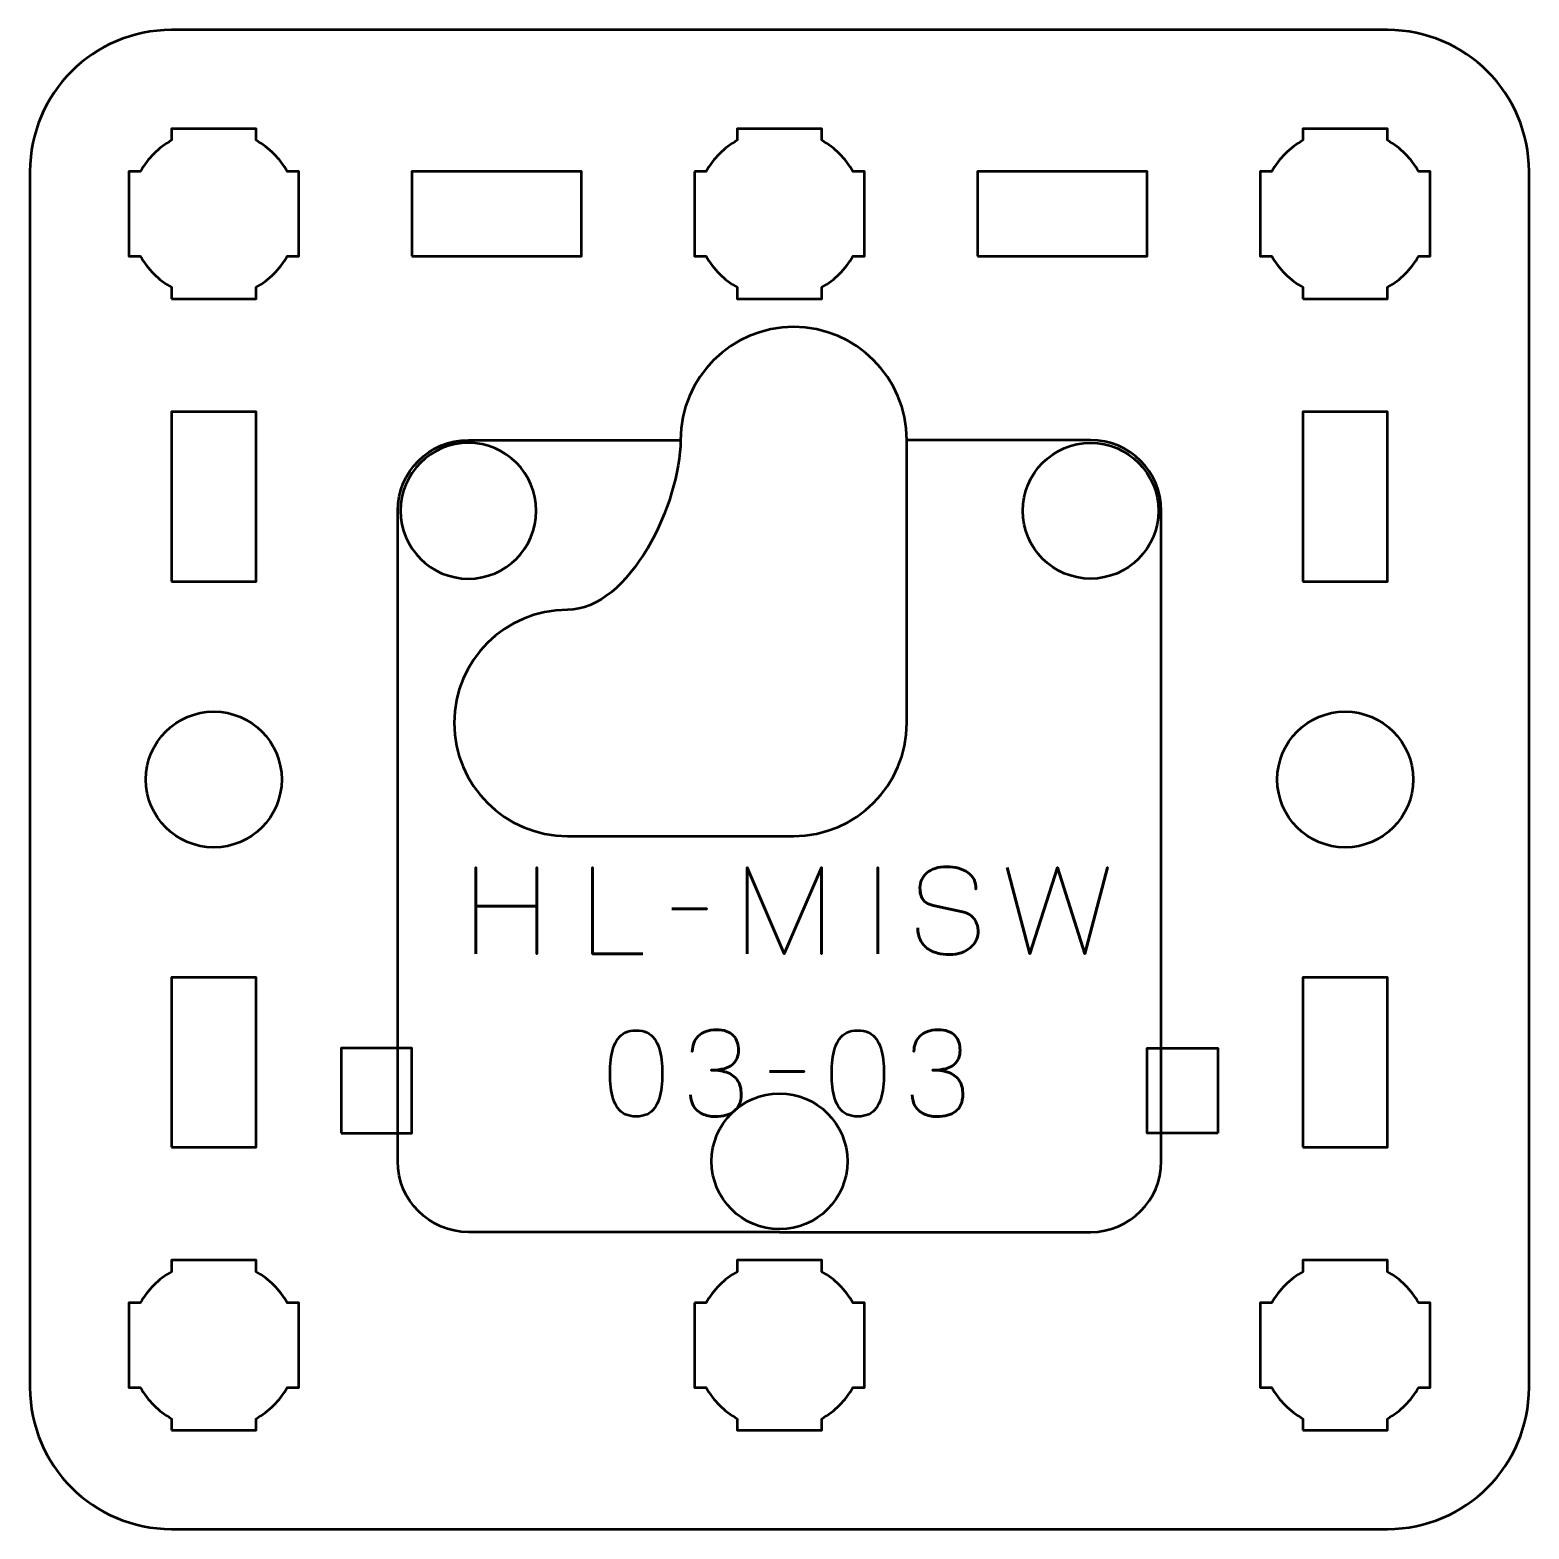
# Model space of a CAD drawing. Header units: centimetres. Extents: x -13.15 to -7.85, y -17.5 to -12.2.
import ezdxf

# ---------------------------------------------------------------- set-up
doc = ezdxf.new("R2010")
doc.units = ezdxf.units.CM
doc.header["$MEASUREMENT"] = 0
doc.layers.add('Layer 1', color=7, linetype='Continuous')

msp = doc.modelspace()

# ---------------------------------------------------------------- linework, layer by layer
at = {"layer": 'Layer 1', "lineweight": 53}
for points in [[(-11.8, -13), (-11.2, -13), (-11.2, -12.7), (-11.8, -12.7), (-11.8, -13)], [(-9.8, -13), (-9.2, -13), (-9.2, -12.7), (-9.8, -12.7), (-9.8, -13)]]:
    msp.add_lwpolyline(points, close=True, dxfattribs=at)
for centre in [(-12.5, -14.85), (-8.5, -14.85)]:
    msp.add_ellipse(centre, major_axis=(0, 0.24), ratio=1, dxfattribs=at)
for points, knots in [([(-8.35, -17.5), (-8.35, -17.5), (-12.65, -17.5), (-12.65, -17.5), (-12.65, -17.5), (-12.92609, -17.5), (-13.15, -17.27609), (-13.15, -17), (-13.15, -17), (-13.15, -17), (-13.15, -12.7), (-13.15, -12.7), (-13.15, -12.7), (-13.15, -12.42391), (-12.92609, -12.2), (-12.65, -12.2), (-12.65, -12.2), (-12.65, -12.2), (-8.35, -12.2), (-8.35, -12.2), (-8.35, -12.2), (-8.07391, -12.2), (-7.85, -12.42391), (-7.85, -12.7), (-7.85, -12.7), (-7.85, -12.7), (-7.85, -17), (-7.85, -17), (-7.85, -17), (-7.85, -17.27609), (-8.07391, -17.5), (-8.35, -17.5)], [0, 0, 0, 0, 0.125, 0.125, 0.125, 0.125, 0.25, 0.25, 0.25, 0.25, 0.375, 0.375, 0.375, 0.375, 0.5, 0.5, 0.5, 0.5, 0.625, 0.625, 0.625, 0.625, 0.75, 0.75, 0.75, 0.75, 0.875, 0.875, 0.875, 0.875, 1, 1, 1, 1]), ([(-12.65, -13.15), (-12.65, -13.15), (-12.65, -13.10985), (-12.65, -13.10985), (-12.65, -13.10985), (-12.69553, -13.0835), (-12.7335, -13.04553), (-12.75985, -13), (-12.75985, -13), (-12.75985, -13), (-12.8, -13), (-12.8, -13), (-12.8, -13), (-12.8, -13), (-12.8, -12.85), (-12.8, -12.85), (-12.8, -12.85), (-12.8, -12.85), (-12.8, -12.7), (-12.8, -12.7), (-12.8, -12.7), (-12.8, -12.7), (-12.75985, -12.7), (-12.75985, -12.7), (-12.75985, -12.7), (-12.7335, -12.65447), (-12.69553, -12.6165), (-12.65, -12.59015), (-12.65, -12.59015), (-12.65, -12.59015), (-12.65, -12.55), (-12.65, -12.55), (-12.65, -12.55), (-12.65, -12.55), (-12.5, -12.55), (-12.5, -12.55), (-12.5, -12.55), (-12.5, -12.55), (-12.35, -12.55), (-12.35, -12.55), (-12.35, -12.55), (-12.35, -12.55), (-12.35, -12.59015), (-12.35, -12.59015), (-12.35, -12.59015), (-12.30447, -12.6165), (-12.2665, -12.65447), (-12.24015, -12.7), (-12.24015, -12.7), (-12.24015, -12.7), (-12.2, -12.7), (-12.2, -12.7), (-12.2, -12.7), (-12.2, -12.7), (-12.2, -12.85), (-12.2, -12.85), (-12.2, -12.85), (-12.2, -12.85), (-12.2, -13), (-12.2, -13), (-12.2, -13), (-12.2, -13), (-12.24015, -13), (-12.24015, -13), (-12.24015, -13), (-12.2665, -13.04553), (-12.30447, -13.0835), (-12.35, -13.10985), (-12.35, -13.10985), (-12.35, -13.10985), (-12.35, -13.15), (-12.35, -13.15), (-12.35, -13.15), (-12.35, -13.15), (-12.5, -13.15), (-12.5, -13.15), (-12.5, -13.15), (-12.5, -13.15), (-12.65, -13.15), (-12.65, -13.15)], [0, 0, 0, 0, 0.05, 0.05, 0.05, 0.05, 0.1, 0.1, 0.1, 0.1, 0.15, 0.15, 0.15, 0.15, 0.2, 0.2, 0.2, 0.2, 0.25, 0.25, 0.25, 0.25, 0.3, 0.3, 0.3, 0.3, 0.35, 0.35, 0.35, 0.35, 0.4, 0.4, 0.4, 0.4, 0.45, 0.45, 0.45, 0.45, 0.5, 0.5, 0.5, 0.5, 0.55, 0.55, 0.55, 0.55, 0.6, 0.6, 0.6, 0.6, 0.65, 0.65, 0.65, 0.65, 0.7, 0.7, 0.7, 0.7, 0.75, 0.75, 0.75, 0.75, 0.8, 0.8, 0.8, 0.8, 0.85, 0.85, 0.85, 0.85, 0.9, 0.9, 0.9, 0.9, 0.95, 0.95, 0.95, 0.95, 1, 1, 1, 1]), ([(-10.8, -12.7), (-10.8, -12.7), (-10.75985, -12.7), (-10.75985, -12.7), (-10.75985, -12.7), (-10.7335, -12.65447), (-10.69553, -12.6165), (-10.65, -12.59015), (-10.65, -12.59015), (-10.65, -12.59015), (-10.65, -12.55), (-10.65, -12.55), (-10.65, -12.55), (-10.65, -12.55), (-10.5, -12.55), (-10.5, -12.55), (-10.5, -12.55), (-10.5, -12.55), (-10.35, -12.55), (-10.35, -12.55), (-10.35, -12.55), (-10.35, -12.55), (-10.35, -12.59015), (-10.35, -12.59015), (-10.35, -12.59015), (-10.30447, -12.6165), (-10.2665, -12.65447), (-10.24015, -12.7), (-10.24015, -12.7), (-10.24015, -12.7), (-10.2, -12.7), (-10.2, -12.7), (-10.2, -12.7), (-10.2, -12.7), (-10.2, -12.85), (-10.2, -12.85), (-10.2, -12.85), (-10.2, -12.85), (-10.2, -13), (-10.2, -13), (-10.2, -13), (-10.2, -13), (-10.24015, -13), (-10.24015, -13), (-10.24015, -13), (-10.2665, -13.04553), (-10.30447, -13.0835), (-10.35, -13.10985), (-10.35, -13.10985), (-10.35, -13.10985), (-10.35, -13.15), (-10.35, -13.15), (-10.35, -13.15), (-10.35, -13.15), (-10.5, -13.15), (-10.5, -13.15), (-10.5, -13.15), (-10.5, -13.15), (-10.65, -13.15), (-10.65, -13.15), (-10.65, -13.15), (-10.65, -13.15), (-10.65, -13.10985), (-10.65, -13.10985), (-10.65, -13.10985), (-10.69553, -13.0835), (-10.7335, -13.04553), (-10.75985, -13), (-10.75985, -13), (-10.75985, -13), (-10.8, -13), (-10.8, -13), (-10.8, -13), (-10.8, -13), (-10.8, -12.85), (-10.8, -12.85), (-10.8, -12.85), (-10.8, -12.85), (-10.8, -12.7), (-10.8, -12.7)], [0, 0, 0, 0, 0.05, 0.05, 0.05, 0.05, 0.1, 0.1, 0.1, 0.1, 0.15, 0.15, 0.15, 0.15, 0.2, 0.2, 0.2, 0.2, 0.25, 0.25, 0.25, 0.25, 0.3, 0.3, 0.3, 0.3, 0.35, 0.35, 0.35, 0.35, 0.4, 0.4, 0.4, 0.4, 0.45, 0.45, 0.45, 0.45, 0.5, 0.5, 0.5, 0.5, 0.55, 0.55, 0.55, 0.55, 0.6, 0.6, 0.6, 0.6, 0.65, 0.65, 0.65, 0.65, 0.7, 0.7, 0.7, 0.7, 0.75, 0.75, 0.75, 0.75, 0.8, 0.8, 0.8, 0.8, 0.85, 0.85, 0.85, 0.85, 0.9, 0.9, 0.9, 0.9, 0.95, 0.95, 0.95, 0.95, 1, 1, 1, 1]), ([(-8.65, -13.15), (-8.65, -13.15), (-8.65, -13.10985), (-8.65, -13.10985), (-8.65, -13.10985), (-8.69553, -13.0835), (-8.7335, -13.04553), (-8.75985, -13), (-8.75985, -13), (-8.75985, -13), (-8.8, -13), (-8.8, -13), (-8.8, -13), (-8.8, -13), (-8.8, -12.85), (-8.8, -12.85), (-8.8, -12.85), (-8.8, -12.85), (-8.8, -12.7), (-8.8, -12.7), (-8.8, -12.7), (-8.8, -12.7), (-8.75985, -12.7), (-8.75985, -12.7), (-8.75985, -12.7), (-8.7335, -12.65447), (-8.69553, -12.6165), (-8.65, -12.59015), (-8.65, -12.59015), (-8.65, -12.59015), (-8.65, -12.55), (-8.65, -12.55), (-8.65, -12.55), (-8.65, -12.55), (-8.5, -12.55), (-8.5, -12.55), (-8.5, -12.55), (-8.5, -12.55), (-8.35, -12.55), (-8.35, -12.55), (-8.35, -12.55), (-8.35, -12.55), (-8.35, -12.59015), (-8.35, -12.59015), (-8.35, -12.59015), (-8.30447, -12.6165), (-8.2665, -12.65447), (-8.24015, -12.7), (-8.24015, -12.7), (-8.24015, -12.7), (-8.2, -12.7), (-8.2, -12.7), (-8.2, -12.7), (-8.2, -12.7), (-8.2, -12.85), (-8.2, -12.85), (-8.2, -12.85), (-8.2, -12.85), (-8.2, -13), (-8.2, -13), (-8.2, -13), (-8.2, -13), (-8.24015, -13), (-8.24015, -13), (-8.24015, -13), (-8.2665, -13.04553), (-8.30447, -13.0835), (-8.35, -13.10985), (-8.35, -13.10985), (-8.35, -13.10985), (-8.35, -13.15), (-8.35, -13.15), (-8.35, -13.15), (-8.35, -13.15), (-8.5, -13.15), (-8.5, -13.15), (-8.5, -13.15), (-8.5, -13.15), (-8.65, -13.15), (-8.65, -13.15)], [0, 0, 0, 0, 0.05, 0.05, 0.05, 0.05, 0.1, 0.1, 0.1, 0.1, 0.15, 0.15, 0.15, 0.15, 0.2, 0.2, 0.2, 0.2, 0.25, 0.25, 0.25, 0.25, 0.3, 0.3, 0.3, 0.3, 0.35, 0.35, 0.35, 0.35, 0.4, 0.4, 0.4, 0.4, 0.45, 0.45, 0.45, 0.45, 0.5, 0.5, 0.5, 0.5, 0.55, 0.55, 0.55, 0.55, 0.6, 0.6, 0.6, 0.6, 0.65, 0.65, 0.65, 0.65, 0.7, 0.7, 0.7, 0.7, 0.75, 0.75, 0.75, 0.75, 0.8, 0.8, 0.8, 0.8, 0.85, 0.85, 0.85, 0.85, 0.9, 0.9, 0.9, 0.9, 0.95, 0.95, 0.95, 0.95, 1, 1, 1, 1]), ([(-11.25, -14.24998), (-11.02912, -14.24998), (-10.85, -13.87086), (-10.85, -13.64998), (-10.85, -13.64998), (-10.85, -13.4291), (-10.67088, -13.24998), (-10.45, -13.24998), (-10.45, -13.24998), (-10.22912, -13.24998), (-10.05, -13.4291), (-10.05, -13.64998), (-10.05, -13.64998), (-10.05, -13.64998), (-10.05, -14.64998), (-10.05, -14.64998), (-10.05, -14.64998), (-10.05, -14.87086), (-10.22912, -15.04998), (-10.45, -15.04998), (-10.45, -15.04998), (-10.45, -15.04998), (-11.25, -15.04998), (-11.25, -15.04998), (-11.25, -15.04998), (-11.47088, -15.04998), (-11.65, -14.87086), (-11.65, -14.64998), (-11.65, -14.64998), (-11.65, -14.4291), (-11.47088, -14.24998), (-11.25, -14.24998)], [0, 0, 0, 0, 0.125, 0.125, 0.125, 0.125, 0.25, 0.25, 0.25, 0.25, 0.375, 0.375, 0.375, 0.375, 0.5, 0.5, 0.5, 0.5, 0.625, 0.625, 0.625, 0.625, 0.75, 0.75, 0.75, 0.75, 0.875, 0.875, 0.875, 0.875, 1, 1, 1, 1]), ([(-12.65, -14.15), (-12.65, -14.15), (-12.65, -13.55), (-12.65, -13.55), (-12.65, -13.55), (-12.65, -13.55), (-12.35, -13.55), (-12.35, -13.55), (-12.35, -13.55), (-12.35, -13.55), (-12.35, -14.15), (-12.35, -14.15), (-12.35, -14.15), (-12.35, -14.15), (-12.65, -14.15), (-12.65, -14.15)], [0, 0, 0, 0, 0.25, 0.25, 0.25, 0.25, 0.5, 0.5, 0.5, 0.5, 0.75, 0.75, 0.75, 0.75, 1, 1, 1, 1]), ([(-8.65, -14.15), (-8.65, -14.15), (-8.65, -13.55), (-8.65, -13.55), (-8.65, -13.55), (-8.65, -13.55), (-8.35, -13.55), (-8.35, -13.55), (-8.35, -13.55), (-8.35, -13.55), (-8.35, -14.15), (-8.35, -14.15), (-8.35, -14.15), (-8.35, -14.15), (-8.65, -14.15), (-8.65, -14.15)], [0, 0, 0, 0, 0.25, 0.25, 0.25, 0.25, 0.5, 0.5, 0.5, 0.5, 0.75, 0.75, 0.75, 0.75, 1, 1, 1, 1]), ([(-11.84, -13.9), (-11.84, -13.76747), (-11.73253, -13.66), (-11.6, -13.66), (-11.6, -13.66), (-11.46747, -13.66), (-11.36, -13.76747), (-11.36, -13.9), (-11.36, -13.9), (-11.36, -14.03253), (-11.46747, -14.14), (-11.6, -14.14), (-11.6, -14.14), (-11.73253, -14.14), (-11.84, -14.03253), (-11.84, -13.9)], [0, 0, 0, 0, 0.25, 0.25, 0.25, 0.25, 0.5, 0.5, 0.5, 0.5, 0.75, 0.75, 0.75, 0.75, 1, 1, 1, 1]), ([(-9.16, -13.9), (-9.16, -13.76747), (-9.26747, -13.66), (-9.4, -13.66), (-9.4, -13.66), (-9.53253, -13.66), (-9.64, -13.76747), (-9.64, -13.9), (-9.64, -13.9), (-9.64, -14.03253), (-9.53253, -14.14), (-9.4, -14.14), (-9.4, -14.14), (-9.26747, -14.14), (-9.16, -14.03253), (-9.16, -13.9)], [0, 0, 0, 0, 0.25, 0.25, 0.25, 0.25, 0.5, 0.5, 0.5, 0.5, 0.75, 0.75, 0.75, 0.75, 1, 1, 1, 1]), ([(-12.65, -16.15), (-12.65, -16.15), (-12.65, -15.55), (-12.65, -15.55), (-12.65, -15.55), (-12.65, -15.55), (-12.35, -15.55), (-12.35, -15.55), (-12.35, -15.55), (-12.35, -15.55), (-12.35, -16.15), (-12.35, -16.15), (-12.35, -16.15), (-12.35, -16.15), (-12.65, -16.15), (-12.65, -16.15)], [0, 0, 0, 0, 0.25, 0.25, 0.25, 0.25, 0.5, 0.5, 0.5, 0.5, 0.75, 0.75, 0.75, 0.75, 1, 1, 1, 1]), ([(-8.65, -16.15), (-8.65, -16.15), (-8.65, -15.55), (-8.65, -15.55), (-8.65, -15.55), (-8.65, -15.55), (-8.35, -15.55), (-8.35, -15.55), (-8.35, -15.55), (-8.35, -15.55), (-8.35, -16.15), (-8.35, -16.15), (-8.35, -16.15), (-8.35, -16.15), (-8.65, -16.15), (-8.65, -16.15)], [0, 0, 0, 0, 0.25, 0.25, 0.25, 0.25, 0.5, 0.5, 0.5, 0.5, 0.75, 0.75, 0.75, 0.75, 1, 1, 1, 1]), ([(-10.26, -16.2), (-10.26, -16.06747), (-10.36747, -15.96), (-10.5, -15.96), (-10.5, -15.96), (-10.63253, -15.96), (-10.74, -16.06747), (-10.74, -16.2), (-10.74, -16.2), (-10.74, -16.33253), (-10.63253, -16.44), (-10.5, -16.44), (-10.5, -16.44), (-10.36747, -16.44), (-10.26, -16.33253), (-10.26, -16.2)], [0, 0, 0, 0, 0.25, 0.25, 0.25, 0.25, 0.5, 0.5, 0.5, 0.5, 0.75, 0.75, 0.75, 0.75, 1, 1, 1, 1]), ([(-12.65, -17.15), (-12.65, -17.15), (-12.65, -17.10985), (-12.65, -17.10985), (-12.65, -17.10985), (-12.69553, -17.0835), (-12.7335, -17.04553), (-12.75985, -17), (-12.75985, -17), (-12.75985, -17), (-12.8, -17), (-12.8, -17), (-12.8, -17), (-12.8, -17), (-12.8, -16.85), (-12.8, -16.85), (-12.8, -16.85), (-12.8, -16.85), (-12.8, -16.7), (-12.8, -16.7), (-12.8, -16.7), (-12.8, -16.7), (-12.75985, -16.7), (-12.75985, -16.7), (-12.75985, -16.7), (-12.7335, -16.65447), (-12.69553, -16.6165), (-12.65, -16.59015), (-12.65, -16.59015), (-12.65, -16.59015), (-12.65, -16.55), (-12.65, -16.55), (-12.65, -16.55), (-12.65, -16.55), (-12.5, -16.55), (-12.5, -16.55), (-12.5, -16.55), (-12.5, -16.55), (-12.35, -16.55), (-12.35, -16.55), (-12.35, -16.55), (-12.35, -16.55), (-12.35, -16.59015), (-12.35, -16.59015), (-12.35, -16.59015), (-12.30447, -16.6165), (-12.2665, -16.65447), (-12.24015, -16.7), (-12.24015, -16.7), (-12.24015, -16.7), (-12.2, -16.7), (-12.2, -16.7), (-12.2, -16.7), (-12.2, -16.7), (-12.2, -16.85), (-12.2, -16.85), (-12.2, -16.85), (-12.2, -16.85), (-12.2, -17), (-12.2, -17), (-12.2, -17), (-12.2, -17), (-12.24015, -17), (-12.24015, -17), (-12.24015, -17), (-12.2665, -17.04553), (-12.30447, -17.0835), (-12.35, -17.10985), (-12.35, -17.10985), (-12.35, -17.10985), (-12.35, -17.15), (-12.35, -17.15), (-12.35, -17.15), (-12.35, -17.15), (-12.5, -17.15), (-12.5, -17.15), (-12.5, -17.15), (-12.5, -17.15), (-12.65, -17.15), (-12.65, -17.15)], [0, 0, 0, 0, 0.05, 0.05, 0.05, 0.05, 0.1, 0.1, 0.1, 0.1, 0.15, 0.15, 0.15, 0.15, 0.2, 0.2, 0.2, 0.2, 0.25, 0.25, 0.25, 0.25, 0.3, 0.3, 0.3, 0.3, 0.35, 0.35, 0.35, 0.35, 0.4, 0.4, 0.4, 0.4, 0.45, 0.45, 0.45, 0.45, 0.5, 0.5, 0.5, 0.5, 0.55, 0.55, 0.55, 0.55, 0.6, 0.6, 0.6, 0.6, 0.65, 0.65, 0.65, 0.65, 0.7, 0.7, 0.7, 0.7, 0.75, 0.75, 0.75, 0.75, 0.8, 0.8, 0.8, 0.8, 0.85, 0.85, 0.85, 0.85, 0.9, 0.9, 0.9, 0.9, 0.95, 0.95, 0.95, 0.95, 1, 1, 1, 1]), ([(-10.8, -16.7), (-10.8, -16.7), (-10.75985, -16.7), (-10.75985, -16.7), (-10.75985, -16.7), (-10.7335, -16.65447), (-10.69553, -16.6165), (-10.65, -16.59015), (-10.65, -16.59015), (-10.65, -16.59015), (-10.65, -16.55), (-10.65, -16.55), (-10.65, -16.55), (-10.65, -16.55), (-10.5, -16.55), (-10.5, -16.55), (-10.5, -16.55), (-10.5, -16.55), (-10.35, -16.55), (-10.35, -16.55), (-10.35, -16.55), (-10.35, -16.55), (-10.35, -16.59015), (-10.35, -16.59015), (-10.35, -16.59015), (-10.30447, -16.6165), (-10.2665, -16.65447), (-10.24015, -16.7), (-10.24015, -16.7), (-10.24015, -16.7), (-10.2, -16.7), (-10.2, -16.7), (-10.2, -16.7), (-10.2, -16.7), (-10.2, -16.85), (-10.2, -16.85), (-10.2, -16.85), (-10.2, -16.85), (-10.2, -17), (-10.2, -17), (-10.2, -17), (-10.2, -17), (-10.24015, -17), (-10.24015, -17), (-10.24015, -17), (-10.2665, -17.04553), (-10.30447, -17.0835), (-10.35, -17.10985), (-10.35, -17.10985), (-10.35, -17.10985), (-10.35, -17.15), (-10.35, -17.15), (-10.35, -17.15), (-10.35, -17.15), (-10.5, -17.15), (-10.5, -17.15), (-10.5, -17.15), (-10.5, -17.15), (-10.65, -17.15), (-10.65, -17.15), (-10.65, -17.15), (-10.65, -17.15), (-10.65, -17.10985), (-10.65, -17.10985), (-10.65, -17.10985), (-10.69553, -17.0835), (-10.7335, -17.04553), (-10.75985, -17), (-10.75985, -17), (-10.75985, -17), (-10.8, -17), (-10.8, -17), (-10.8, -17), (-10.8, -17), (-10.8, -16.85), (-10.8, -16.85), (-10.8, -16.85), (-10.8, -16.85), (-10.8, -16.7), (-10.8, -16.7)], [0, 0, 0, 0, 0.05, 0.05, 0.05, 0.05, 0.1, 0.1, 0.1, 0.1, 0.15, 0.15, 0.15, 0.15, 0.2, 0.2, 0.2, 0.2, 0.25, 0.25, 0.25, 0.25, 0.3, 0.3, 0.3, 0.3, 0.35, 0.35, 0.35, 0.35, 0.4, 0.4, 0.4, 0.4, 0.45, 0.45, 0.45, 0.45, 0.5, 0.5, 0.5, 0.5, 0.55, 0.55, 0.55, 0.55, 0.6, 0.6, 0.6, 0.6, 0.65, 0.65, 0.65, 0.65, 0.7, 0.7, 0.7, 0.7, 0.75, 0.75, 0.75, 0.75, 0.8, 0.8, 0.8, 0.8, 0.85, 0.85, 0.85, 0.85, 0.9, 0.9, 0.9, 0.9, 0.95, 0.95, 0.95, 0.95, 1, 1, 1, 1]), ([(-8.65, -17.15), (-8.65, -17.15), (-8.65, -17.10985), (-8.65, -17.10985), (-8.65, -17.10985), (-8.69553, -17.0835), (-8.7335, -17.04553), (-8.75985, -17), (-8.75985, -17), (-8.75985, -17), (-8.8, -17), (-8.8, -17), (-8.8, -17), (-8.8, -17), (-8.8, -16.85), (-8.8, -16.85), (-8.8, -16.85), (-8.8, -16.85), (-8.8, -16.7), (-8.8, -16.7), (-8.8, -16.7), (-8.8, -16.7), (-8.75985, -16.7), (-8.75985, -16.7), (-8.75985, -16.7), (-8.7335, -16.65447), (-8.69553, -16.6165), (-8.65, -16.59015), (-8.65, -16.59015), (-8.65, -16.59015), (-8.65, -16.55), (-8.65, -16.55), (-8.65, -16.55), (-8.65, -16.55), (-8.5, -16.55), (-8.5, -16.55), (-8.5, -16.55), (-8.5, -16.55), (-8.35, -16.55), (-8.35, -16.55), (-8.35, -16.55), (-8.35, -16.55), (-8.35, -16.59015), (-8.35, -16.59015), (-8.35, -16.59015), (-8.30447, -16.6165), (-8.2665, -16.65447), (-8.24015, -16.7), (-8.24015, -16.7), (-8.24015, -16.7), (-8.2, -16.7), (-8.2, -16.7), (-8.2, -16.7), (-8.2, -16.7), (-8.2, -16.85), (-8.2, -16.85), (-8.2, -16.85), (-8.2, -16.85), (-8.2, -17), (-8.2, -17), (-8.2, -17), (-8.2, -17), (-8.24015, -17), (-8.24015, -17), (-8.24015, -17), (-8.2665, -17.04553), (-8.30447, -17.0835), (-8.35, -17.10985), (-8.35, -17.10985), (-8.35, -17.10985), (-8.35, -17.15), (-8.35, -17.15), (-8.35, -17.15), (-8.35, -17.15), (-8.5, -17.15), (-8.5, -17.15), (-8.5, -17.15), (-8.5, -17.15), (-8.65, -17.15), (-8.65, -17.15)], [0, 0, 0, 0, 0.05, 0.05, 0.05, 0.05, 0.1, 0.1, 0.1, 0.1, 0.15, 0.15, 0.15, 0.15, 0.2, 0.2, 0.2, 0.2, 0.25, 0.25, 0.25, 0.25, 0.3, 0.3, 0.3, 0.3, 0.35, 0.35, 0.35, 0.35, 0.4, 0.4, 0.4, 0.4, 0.45, 0.45, 0.45, 0.45, 0.5, 0.5, 0.5, 0.5, 0.55, 0.55, 0.55, 0.55, 0.6, 0.6, 0.6, 0.6, 0.65, 0.65, 0.65, 0.65, 0.7, 0.7, 0.7, 0.7, 0.75, 0.75, 0.75, 0.75, 0.8, 0.8, 0.8, 0.8, 0.85, 0.85, 0.85, 0.85, 0.9, 0.9, 0.9, 0.9, 0.95, 0.95, 0.95, 0.95, 1, 1, 1, 1])]:
    msp.add_open_spline(points, degree=3, knots=knots, dxfattribs=at)
at = {"layer": 'Layer 1', "color": 5, "lineweight": 53}
for points, knots in [([(-10.5, -16.45), (-10.5, -16.45), (-11.6, -16.45), (-11.6, -16.45), (-11.6, -16.45), (-11.73805, -16.45), (-11.85, -16.33805), (-11.85, -16.2), (-11.85, -16.2), (-11.85, -16.2), (-11.85, -13.9), (-11.85, -13.9), (-11.85, -13.9), (-11.85, -13.76195), (-11.73805, -13.65), (-11.6, -13.65), (-11.6, -13.65), (-11.6, -13.65), (-10.85, -13.64998), (-10.85, -13.64998)], [0, 0, 0, 0, 0.2, 0.2, 0.2, 0.2, 0.4, 0.4, 0.4, 0.4, 0.6, 0.6, 0.6, 0.6, 0.8, 0.8, 0.8, 0.8, 1, 1, 1, 1]), ([(-10.5, -16.45), (-10.5, -16.45), (-9.4, -16.45), (-9.4, -16.45), (-9.4, -16.45), (-9.26195, -16.45), (-9.15, -16.33805), (-9.15, -16.2), (-9.15, -16.2), (-9.15, -16.2), (-9.15, -13.9), (-9.15, -13.9), (-9.15, -13.9), (-9.15, -13.76195), (-9.26195, -13.65), (-9.4, -13.65), (-9.4, -13.65), (-9.4, -13.65), (-10.05, -13.64998), (-10.05, -13.64998)], [0, 0, 0, 0, 0.2, 0.2, 0.2, 0.2, 0.4, 0.4, 0.4, 0.4, 0.6, 0.6, 0.6, 0.6, 0.8, 0.8, 0.8, 0.8, 1, 1, 1, 1]), ([(-11.574, -15.46642), (-11.574, -15.46642), (-11.574, -15.29751), (-11.574, -15.29751), (-11.574, -15.29751), (-11.574, -15.29751), (-11.35853, -15.29751), (-11.35853, -15.29751), (-11.35853, -15.29751), (-11.35853, -15.29751), (-11.35853, -15.46642), (-11.35853, -15.46642), (-11.35853, -15.46642), (-11.35853, -15.46642), (-11.35853, -15.16162), (-11.35853, -15.16162), (-11.35853, -15.16162), (-11.35853, -15.16162), (-11.35853, -15.29751), (-11.35853, -15.29751), (-11.35853, -15.29751), (-11.35853, -15.29751), (-11.574, -15.29751), (-11.574, -15.29751), (-11.574, -15.29751), (-11.574, -15.29751), (-11.574, -15.16162), (-11.574, -15.16162), (-11.574, -15.16162), (-11.574, -15.16162), (-11.574, -15.46642), (-11.574, -15.46642)], [0, 0, 0, 0, 0.125, 0.125, 0.125, 0.125, 0.25, 0.25, 0.25, 0.25, 0.375, 0.375, 0.375, 0.375, 0.5, 0.5, 0.5, 0.5, 0.625, 0.625, 0.625, 0.625, 0.75, 0.75, 0.75, 0.75, 0.875, 0.875, 0.875, 0.875, 1, 1, 1, 1]), ([(-10.98261, -15.46642), (-10.98261, -15.46642), (-11.16083, -15.46642), (-11.16083, -15.46642), (-11.16083, -15.46642), (-11.16083, -15.46642), (-11.16083, -15.1612), (-11.16083, -15.1612), (-11.16083, -15.1612), (-11.16083, -15.1612), (-11.16083, -15.46642), (-11.16083, -15.46642), (-11.16083, -15.46642), (-11.16083, -15.46642), (-10.98261, -15.46642), (-10.98261, -15.46642)], [0, 0, 0, 0, 0.25, 0.25, 0.25, 0.25, 0.5, 0.5, 0.5, 0.5, 0.75, 0.75, 0.75, 0.75, 1, 1, 1, 1]), ([(-10.61474, -15.46642), (-10.61474, -15.46642), (-10.61474, -15.1612), (-10.61474, -15.1612), (-10.61474, -15.1612), (-10.61474, -15.1612), (-10.48351, -15.46642), (-10.48351, -15.46642), (-10.48351, -15.46642), (-10.48351, -15.46642), (-10.35185, -15.1612), (-10.35185, -15.1612), (-10.35185, -15.1612), (-10.35185, -15.1612), (-10.35185, -15.46642), (-10.35185, -15.46642), (-10.35185, -15.46642), (-10.35185, -15.46642), (-10.35185, -15.1612), (-10.35185, -15.1612), (-10.35185, -15.1612), (-10.35185, -15.1612), (-10.48351, -15.46642), (-10.48351, -15.46642), (-10.48351, -15.46642), (-10.48351, -15.46642), (-10.61474, -15.1612), (-10.61474, -15.1612), (-10.61474, -15.1612), (-10.61474, -15.1612), (-10.61474, -15.46642), (-10.61474, -15.46642)], [0, 0, 0, 0, 0.125, 0.125, 0.125, 0.125, 0.25, 0.25, 0.25, 0.25, 0.375, 0.375, 0.375, 0.375, 0.5, 0.5, 0.5, 0.5, 0.625, 0.625, 0.625, 0.625, 0.75, 0.75, 0.75, 0.75, 0.875, 0.875, 0.875, 0.875, 1, 1, 1, 1]), ([(-10.15204, -15.46642), (-10.15204, -15.46642), (-10.15204, -15.1612), (-10.15204, -15.1612), (-10.15204, -15.1612), (-10.15204, -15.1612), (-10.15204, -15.46642), (-10.15204, -15.46642)], [0, 0, 0, 0, 0.5, 0.5, 0.5, 0.5, 1, 1, 1, 1]), ([(-10.01107, -15.37413), (-10.01093, -15.391), (-10.00797, -15.40546), (-10.00204, -15.41753), (-10.00204, -15.41753), (-9.99618, -15.42952), (-9.988, -15.43933), (-9.9777, -15.44695), (-9.9777, -15.44695), (-9.96733, -15.4545), (-9.9554, -15.46007), (-9.94193, -15.46367), (-9.94193, -15.46367), (-9.92852, -15.4672), (-9.91413, -15.46896), (-9.89889, -15.46896), (-9.89889, -15.46896), (-9.88351, -15.46889), (-9.86968, -15.46663), (-9.85733, -15.46233), (-9.85733, -15.46233), (-9.84505, -15.45802), (-9.83454, -15.45224), (-9.82572, -15.44497), (-9.82572, -15.44497), (-9.81697, -15.4377), (-9.8102, -15.42959), (-9.8054, -15.42056), (-9.8054, -15.42056), (-9.8006, -15.41153), (-9.79806, -15.40229), (-9.79771, -15.39276), (-9.79771, -15.39276), (-9.79729, -15.38027), (-9.79912, -15.36884), (-9.80314, -15.35854), (-9.80314, -15.35854), (-9.80717, -15.34824), (-9.81338, -15.33963), (-9.82177, -15.33258), (-9.82177, -15.33258), (-9.8301, -15.32552), (-9.84061, -15.32058), (-9.85317, -15.31783), (-9.85317, -15.31783), (-9.85317, -15.31783), (-9.95688, -15.29539), (-9.95688, -15.29539), (-9.95688, -15.29539), (-9.96662, -15.29335), (-9.97502, -15.28989), (-9.98193, -15.28509), (-9.98193, -15.28509), (-9.98885, -15.28023), (-9.99421, -15.27352), (-9.99788, -15.26491), (-9.99788, -15.26491), (-10.00155, -15.25638), (-10.00345, -15.24551), (-10.00345, -15.23232), (-10.00345, -15.23232), (-10.00345, -15.2223), (-10.0014, -15.21285), (-9.99724, -15.20396), (-9.99724, -15.20396), (-9.99315, -15.19507), (-9.98708, -15.18723), (-9.97911, -15.18032), (-9.97911, -15.18032), (-9.97114, -15.17348), (-9.96126, -15.16811), (-9.94955, -15.16423), (-9.94955, -15.16423), (-9.93776, -15.16028), (-9.92429, -15.15831), (-9.90905, -15.15824), (-9.90905, -15.15824), (-9.89374, -15.15824), (-9.8797, -15.16), (-9.86686, -15.16353), (-9.86686, -15.16353), (-9.85409, -15.16706), (-9.84301, -15.17214), (-9.8337, -15.17891), (-9.8337, -15.17891), (-9.82438, -15.18568), (-9.81719, -15.19401), (-9.81225, -15.20374), (-9.81225, -15.20374), (-9.80731, -15.21355), (-9.80498, -15.22477), (-9.80533, -15.2374), (-9.80533, -15.2374), (-9.80498, -15.22477), (-9.80731, -15.21355), (-9.81225, -15.20374), (-9.81225, -15.20374), (-9.81719, -15.19401), (-9.82438, -15.18568), (-9.8337, -15.17891), (-9.8337, -15.17891), (-9.84301, -15.17214), (-9.85409, -15.16706), (-9.86686, -15.16353), (-9.86686, -15.16353), (-9.8797, -15.16), (-9.89374, -15.15824), (-9.90905, -15.15824), (-9.90905, -15.15824), (-9.92429, -15.15831), (-9.93776, -15.16028), (-9.94955, -15.16423), (-9.94955, -15.16423), (-9.96126, -15.16811), (-9.97114, -15.17348), (-9.97911, -15.18032), (-9.97911, -15.18032), (-9.98708, -15.18723), (-9.99315, -15.19507), (-9.99724, -15.20396), (-9.99724, -15.20396), (-10.0014, -15.21285), (-10.00345, -15.2223), (-10.00345, -15.23232), (-10.00345, -15.23232), (-10.00345, -15.24551), (-10.00162, -15.25638), (-9.99809, -15.26484), (-9.99809, -15.26484), (-9.99449, -15.27338), (-9.9892, -15.28001), (-9.98228, -15.28488), (-9.98228, -15.28488), (-9.97537, -15.28968), (-9.9669, -15.29321), (-9.95688, -15.29539), (-9.95688, -15.29539), (-9.95688, -15.29539), (-9.85317, -15.31783), (-9.85317, -15.31783), (-9.85317, -15.31783), (-9.84033, -15.32058), (-9.82974, -15.32552), (-9.82142, -15.33258), (-9.82142, -15.33258), (-9.81302, -15.33963), (-9.80688, -15.34824), (-9.80293, -15.35854), (-9.80293, -15.35854), (-9.79905, -15.36884), (-9.79729, -15.38027), (-9.79771, -15.39276), (-9.79771, -15.39276), (-9.79806, -15.40229), (-9.8006, -15.41153), (-9.8054, -15.42056), (-9.8054, -15.42056), (-9.8102, -15.42959), (-9.81697, -15.4377), (-9.82572, -15.44497), (-9.82572, -15.44497), (-9.83454, -15.45224), (-9.84505, -15.45802), (-9.85733, -15.46233), (-9.85733, -15.46233), (-9.86968, -15.46663), (-9.88351, -15.46889), (-9.89889, -15.46896), (-9.89889, -15.46896), (-9.91413, -15.46896), (-9.92852, -15.4672), (-9.94193, -15.46367), (-9.94193, -15.46367), (-9.9554, -15.46007), (-9.96733, -15.4545), (-9.9777, -15.44695), (-9.9777, -15.44695), (-9.988, -15.43933), (-9.99618, -15.42952), (-10.00204, -15.41753), (-10.00204, -15.41753), (-10.00797, -15.40546), (-10.01093, -15.391), (-10.01107, -15.37413)], [0, 0, 0, 0, 0.0217391, 0.0217391, 0.0217391, 0.0217391, 0.0434783, 0.0434783, 0.0434783, 0.0434783, 0.0652174, 0.0652174, 0.0652174, 0.0652174, 0.0869565, 0.0869565, 0.0869565, 0.0869565, 0.1086957, 0.1086957, 0.1086957, 0.1086957, 0.1304348, 0.1304348, 0.1304348, 0.1304348, 0.1521739, 0.1521739, 0.1521739, 0.1521739, 0.173913, 0.173913, 0.173913, 0.173913, 0.1956522, 0.1956522, 0.1956522, 0.1956522, 0.2173913, 0.2173913, 0.2173913, 0.2173913, 0.2391304, 0.2391304, 0.2391304, 0.2391304, 0.2608696, 0.2608696, 0.2608696, 0.2608696, 0.2826087, 0.2826087, 0.2826087, 0.2826087, 0.3043478, 0.3043478, 0.3043478, 0.3043478, 0.326087, 0.326087, 0.326087, 0.326087, 0.3478261, 0.3478261, 0.3478261, 0.3478261, 0.3695652, 0.3695652, 0.3695652, 0.3695652, 0.3913043, 0.3913043, 0.3913043, 0.3913043, 0.4130435, 0.4130435, 0.4130435, 0.4130435, 0.4347826, 0.4347826, 0.4347826, 0.4347826, 0.4565217, 0.4565217, 0.4565217, 0.4565217, 0.4782609, 0.4782609, 0.4782609, 0.4782609, 0.5, 0.5, 0.5, 0.5, 0.5217391, 0.5217391, 0.5217391, 0.5217391, 0.5434783, 0.5434783, 0.5434783, 0.5434783, 0.5652174, 0.5652174, 0.5652174, 0.5652174, 0.5869565, 0.5869565, 0.5869565, 0.5869565, 0.6086957, 0.6086957, 0.6086957, 0.6086957, 0.6304348, 0.6304348, 0.6304348, 0.6304348, 0.6521739, 0.6521739, 0.6521739, 0.6521739, 0.673913, 0.673913, 0.673913, 0.673913, 0.6956522, 0.6956522, 0.6956522, 0.6956522, 0.7173913, 0.7173913, 0.7173913, 0.7173913, 0.7391304, 0.7391304, 0.7391304, 0.7391304, 0.7608696, 0.7608696, 0.7608696, 0.7608696, 0.7826087, 0.7826087, 0.7826087, 0.7826087, 0.8043478, 0.8043478, 0.8043478, 0.8043478, 0.826087, 0.826087, 0.826087, 0.826087, 0.8478261, 0.8478261, 0.8478261, 0.8478261, 0.8695652, 0.8695652, 0.8695652, 0.8695652, 0.8913043, 0.8913043, 0.8913043, 0.8913043, 0.9130435, 0.9130435, 0.9130435, 0.9130435, 0.9347826, 0.9347826, 0.9347826, 0.9347826, 0.9565217, 0.9565217, 0.9565217, 0.9565217, 0.9782609, 0.9782609, 0.9782609, 0.9782609, 1, 1, 1, 1]), ([(-9.69484, -15.1612), (-9.69484, -15.1612), (-9.61441, -15.46642), (-9.61441, -15.46642), (-9.61441, -15.46642), (-9.61441, -15.46642), (-9.51747, -15.1612), (-9.51747, -15.1612), (-9.51747, -15.1612), (-9.51747, -15.1612), (-9.42052, -15.46642), (-9.42052, -15.46642), (-9.42052, -15.46642), (-9.42052, -15.46642), (-9.34009, -15.1612), (-9.34009, -15.1612), (-9.34009, -15.1612), (-9.34009, -15.1612), (-9.42052, -15.46642), (-9.42052, -15.46642), (-9.42052, -15.46642), (-9.42052, -15.46642), (-9.51747, -15.1612), (-9.51747, -15.1612), (-9.51747, -15.1612), (-9.51747, -15.1612), (-9.61441, -15.46642), (-9.61441, -15.46642), (-9.61441, -15.46642), (-9.61441, -15.46642), (-9.69484, -15.1612), (-9.69484, -15.1612)], [0, 0, 0, 0, 0.125, 0.125, 0.125, 0.125, 0.25, 0.25, 0.25, 0.25, 0.375, 0.375, 0.375, 0.375, 0.5, 0.5, 0.5, 0.5, 0.625, 0.625, 0.625, 0.625, 0.75, 0.75, 0.75, 0.75, 0.875, 0.875, 0.875, 0.875, 1, 1, 1, 1]), ([(-10.88059, -15.30682), (-10.88059, -15.30682), (-10.7574, -15.30682), (-10.7574, -15.30682), (-10.7574, -15.30682), (-10.7574, -15.30682), (-10.88059, -15.30682), (-10.88059, -15.30682)], [0, 0, 0, 0, 0.5, 0.5, 0.5, 0.5, 1, 1, 1, 1]), ([(-11.00673, -16.04173), (-10.99192, -16.04166), (-10.97915, -16.03905), (-10.96849, -16.03397), (-10.96849, -16.03397), (-10.95791, -16.02889), (-10.94909, -16.02162), (-10.94204, -16.01238), (-10.94204, -16.01238), (-10.93505, -16.00307), (-10.92955, -15.99206), (-10.92546, -15.97936), (-10.92546, -15.97936), (-10.92143, -15.96666), (-10.91854, -15.95276), (-10.91692, -15.93752), (-10.91692, -15.93752), (-10.91522, -15.92228), (-10.91438, -15.90626), (-10.91445, -15.88933), (-10.91445, -15.88933), (-10.91438, -15.87247), (-10.91522, -15.85645), (-10.91692, -15.84128), (-10.91692, -15.84128), (-10.91854, -15.82611), (-10.92143, -15.81214), (-10.92546, -15.79944), (-10.92546, -15.79944), (-10.92955, -15.78681), (-10.93505, -15.77581), (-10.94204, -15.76642), (-10.94204, -15.76642), (-10.94909, -15.75711), (-10.95791, -15.74984), (-10.96849, -15.74476), (-10.96849, -15.74476), (-10.97915, -15.73961), (-10.99192, -15.737), (-11.00673, -15.73693), (-11.00673, -15.73693), (-11.02155, -15.737), (-11.03432, -15.73961), (-11.04498, -15.74476), (-11.04498, -15.74476), (-11.05556, -15.74984), (-11.06438, -15.75711), (-11.07143, -15.76642), (-11.07143, -15.76642), (-11.07842, -15.77581), (-11.08392, -15.78681), (-11.08801, -15.79944), (-11.08801, -15.79944), (-11.09204, -15.81214), (-11.09493, -15.82611), (-11.09655, -15.84128), (-11.09655, -15.84128), (-11.09824, -15.85645), (-11.09909, -15.87247), (-11.09902, -15.88933), (-11.09902, -15.88933), (-11.09909, -15.90626), (-11.09824, -15.92228), (-11.09655, -15.93752), (-11.09655, -15.93752), (-11.09493, -15.95276), (-11.09204, -15.96666), (-11.08801, -15.97936), (-11.08801, -15.97936), (-11.08392, -15.99206), (-11.07842, -16.00307), (-11.07143, -16.01238), (-11.07143, -16.01238), (-11.06438, -16.02162), (-11.05556, -16.02889), (-11.04498, -16.03397), (-11.04498, -16.03397), (-11.03432, -16.03905), (-11.02155, -16.04166), (-11.00673, -16.04173)], [0, 0, 0, 0, 0.05, 0.05, 0.05, 0.05, 0.1, 0.1, 0.1, 0.1, 0.15, 0.15, 0.15, 0.15, 0.2, 0.2, 0.2, 0.2, 0.25, 0.25, 0.25, 0.25, 0.3, 0.3, 0.3, 0.3, 0.35, 0.35, 0.35, 0.35, 0.4, 0.4, 0.4, 0.4, 0.45, 0.45, 0.45, 0.45, 0.5, 0.5, 0.5, 0.5, 0.55, 0.55, 0.55, 0.55, 0.6, 0.6, 0.6, 0.6, 0.65, 0.65, 0.65, 0.65, 0.7, 0.7, 0.7, 0.7, 0.75, 0.75, 0.75, 0.75, 0.8, 0.8, 0.8, 0.8, 0.85, 0.85, 0.85, 0.85, 0.9, 0.9, 0.9, 0.9, 0.95, 0.95, 0.95, 0.95, 1, 1, 1, 1]), ([(-11.00673, -16.04173), (-10.99192, -16.04166), (-10.97915, -16.03905), (-10.96849, -16.03397), (-10.96849, -16.03397), (-10.95791, -16.02889), (-10.94909, -16.02162), (-10.94204, -16.01238), (-10.94204, -16.01238), (-10.93505, -16.00307), (-10.92955, -15.99206), (-10.92546, -15.97936), (-10.92546, -15.97936), (-10.92143, -15.96666), (-10.91854, -15.95276), (-10.91692, -15.93752), (-10.91692, -15.93752), (-10.91522, -15.92228), (-10.91438, -15.90626), (-10.91445, -15.88933), (-10.91445, -15.88933), (-10.91438, -15.87247), (-10.91522, -15.85645), (-10.91692, -15.84128), (-10.91692, -15.84128), (-10.91854, -15.82611), (-10.92143, -15.81214), (-10.92546, -15.79944), (-10.92546, -15.79944), (-10.92955, -15.78681), (-10.93505, -15.77581), (-10.94204, -15.76642), (-10.94204, -15.76642), (-10.94909, -15.75711), (-10.95791, -15.74984), (-10.96849, -15.74476), (-10.96849, -15.74476), (-10.97915, -15.73961), (-10.99192, -15.737), (-11.00673, -15.73693), (-11.00673, -15.73693), (-11.02155, -15.737), (-11.03432, -15.73961), (-11.04498, -15.74476), (-11.04498, -15.74476), (-11.05556, -15.74984), (-11.06438, -15.75711), (-11.07143, -15.76642), (-11.07143, -15.76642), (-11.07842, -15.77581), (-11.08392, -15.78681), (-11.08801, -15.79944), (-11.08801, -15.79944), (-11.09204, -15.81214), (-11.09493, -15.82611), (-11.09655, -15.84128), (-11.09655, -15.84128), (-11.09824, -15.85645), (-11.09909, -15.87247), (-11.09902, -15.88933), (-11.09902, -15.88933), (-11.09909, -15.90626), (-11.09824, -15.92228), (-11.09655, -15.93752), (-11.09655, -15.93752), (-11.09493, -15.95276), (-11.09204, -15.96666), (-11.08801, -15.97936), (-11.08801, -15.97936), (-11.08392, -15.99206), (-11.07842, -16.00307), (-11.07143, -16.01238), (-11.07143, -16.01238), (-11.06438, -16.02162), (-11.05556, -16.02889), (-11.04498, -16.03397), (-11.04498, -16.03397), (-11.03432, -16.03905), (-11.02155, -16.04166), (-11.00673, -16.04173)], [0, 0, 0, 0, 0.05, 0.05, 0.05, 0.05, 0.1, 0.1, 0.1, 0.1, 0.15, 0.15, 0.15, 0.15, 0.2, 0.2, 0.2, 0.2, 0.25, 0.25, 0.25, 0.25, 0.3, 0.3, 0.3, 0.3, 0.35, 0.35, 0.35, 0.35, 0.4, 0.4, 0.4, 0.4, 0.45, 0.45, 0.45, 0.45, 0.5, 0.5, 0.5, 0.5, 0.55, 0.55, 0.55, 0.55, 0.6, 0.6, 0.6, 0.6, 0.65, 0.65, 0.65, 0.65, 0.7, 0.7, 0.7, 0.7, 0.75, 0.75, 0.75, 0.75, 0.8, 0.8, 0.8, 0.8, 0.85, 0.85, 0.85, 0.85, 0.9, 0.9, 0.9, 0.9, 0.95, 0.95, 0.95, 0.95, 1, 1, 1, 1]), ([(-10.81412, -15.96511), (-10.81405, -15.98035), (-10.81052, -15.99361), (-10.80354, -16.00511), (-10.80354, -16.00511), (-10.79655, -16.01654), (-10.7866, -16.0255), (-10.77362, -16.03192), (-10.77362, -16.03192), (-10.76064, -16.03834), (-10.74505, -16.04159), (-10.72691, -16.04173), (-10.72691, -16.04173), (-10.7133, -16.04173), (-10.70095, -16.04032), (-10.68973, -16.03736), (-10.68973, -16.03736), (-10.67858, -16.03439), (-10.66899, -16.02981), (-10.66087, -16.02353), (-10.66087, -16.02353), (-10.65276, -16.01725), (-10.64655, -16.00913), (-10.64211, -15.99926), (-10.64211, -15.99926), (-10.63773, -15.98931), (-10.63555, -15.97738), (-10.63548, -15.96341), (-10.63548, -15.96341), (-10.6354, -15.94479), (-10.63921, -15.92905), (-10.64676, -15.91628), (-10.64676, -15.91628), (-10.65431, -15.90351), (-10.66603, -15.89392), (-10.68176, -15.88736), (-10.68176, -15.88736), (-10.69749, -15.88079), (-10.71767, -15.87748), (-10.74215, -15.87748), (-10.74215, -15.87748), (-10.72388, -15.87755), (-10.70857, -15.87586), (-10.69608, -15.8724), (-10.69608, -15.8724), (-10.68366, -15.86894), (-10.67372, -15.86407), (-10.66624, -15.85772), (-10.66624, -15.85772), (-10.65876, -15.85144), (-10.65333, -15.84396), (-10.65008, -15.83536), (-10.65008, -15.83536), (-10.64676, -15.82682), (-10.64514, -15.81744), (-10.64521, -15.80721), (-10.64521, -15.80721), (-10.64514, -15.79697), (-10.64655, -15.78752), (-10.64937, -15.77877), (-10.64937, -15.77877), (-10.65213, -15.77002), (-10.65664, -15.76233), (-10.66278, -15.75577), (-10.66278, -15.75577), (-10.66892, -15.74921), (-10.67703, -15.74406), (-10.68698, -15.74039), (-10.68698, -15.74039), (-10.697, -15.73672), (-10.70921, -15.73489), (-10.72353, -15.73482), (-10.72353, -15.73482), (-10.73778, -15.73489), (-10.75027, -15.737), (-10.76085, -15.7411), (-10.76085, -15.7411), (-10.77151, -15.74519), (-10.78025, -15.75076), (-10.78731, -15.75789), (-10.78731, -15.75789), (-10.79429, -15.76501), (-10.79952, -15.77313), (-10.80297, -15.7823), (-10.80297, -15.7823), (-10.8065, -15.79147), (-10.80819, -15.80121), (-10.80819, -15.81144), (-10.80819, -15.81144), (-10.80819, -15.80121), (-10.8065, -15.79147), (-10.80297, -15.7823), (-10.80297, -15.7823), (-10.79952, -15.77313), (-10.79429, -15.76501), (-10.78731, -15.75789), (-10.78731, -15.75789), (-10.78025, -15.75076), (-10.77151, -15.74519), (-10.76085, -15.7411), (-10.76085, -15.7411), (-10.75027, -15.737), (-10.73778, -15.73489), (-10.72353, -15.73482), (-10.72353, -15.73482), (-10.70921, -15.73489), (-10.697, -15.73672), (-10.68698, -15.74039), (-10.68698, -15.74039), (-10.67703, -15.74406), (-10.66892, -15.74921), (-10.66278, -15.75577), (-10.66278, -15.75577), (-10.65664, -15.76233), (-10.65213, -15.77002), (-10.64937, -15.77877), (-10.64937, -15.77877), (-10.64655, -15.78752), (-10.64514, -15.79697), (-10.64521, -15.80721), (-10.64521, -15.80721), (-10.64514, -15.81744), (-10.64676, -15.82682), (-10.65008, -15.83536), (-10.65008, -15.83536), (-10.65333, -15.84396), (-10.65876, -15.85144), (-10.66624, -15.85772), (-10.66624, -15.85772), (-10.67372, -15.86407), (-10.68366, -15.86894), (-10.69608, -15.8724), (-10.69608, -15.8724), (-10.70857, -15.87586), (-10.72388, -15.87755), (-10.74215, -15.87748), (-10.74215, -15.87748), (-10.71767, -15.87748), (-10.69749, -15.88079), (-10.68176, -15.88736), (-10.68176, -15.88736), (-10.66603, -15.89392), (-10.65431, -15.90351), (-10.64676, -15.91628), (-10.64676, -15.91628), (-10.63921, -15.92905), (-10.6354, -15.94479), (-10.63548, -15.96341), (-10.63548, -15.96341), (-10.63555, -15.97738), (-10.63773, -15.98931), (-10.64211, -15.99926), (-10.64211, -15.99926), (-10.64655, -16.00913), (-10.65276, -16.01725), (-10.66087, -16.02353), (-10.66087, -16.02353), (-10.66899, -16.02981), (-10.67858, -16.03439), (-10.68973, -16.03736), (-10.68973, -16.03736), (-10.70095, -16.04032), (-10.7133, -16.04173), (-10.72691, -16.04173), (-10.72691, -16.04173), (-10.74505, -16.04159), (-10.76064, -16.03834), (-10.77362, -16.03192), (-10.77362, -16.03192), (-10.7866, -16.0255), (-10.79655, -16.01654), (-10.80354, -16.00511), (-10.80354, -16.00511), (-10.81052, -15.99361), (-10.81405, -15.98035), (-10.81412, -15.96511)], [0, 0, 0, 0, 0.0227273, 0.0227273, 0.0227273, 0.0227273, 0.0454545, 0.0454545, 0.0454545, 0.0454545, 0.0681818, 0.0681818, 0.0681818, 0.0681818, 0.0909091, 0.0909091, 0.0909091, 0.0909091, 0.1136364, 0.1136364, 0.1136364, 0.1136364, 0.1363636, 0.1363636, 0.1363636, 0.1363636, 0.1590909, 0.1590909, 0.1590909, 0.1590909, 0.1818182, 0.1818182, 0.1818182, 0.1818182, 0.2045455, 0.2045455, 0.2045455, 0.2045455, 0.2272727, 0.2272727, 0.2272727, 0.2272727, 0.25, 0.25, 0.25, 0.25, 0.2727273, 0.2727273, 0.2727273, 0.2727273, 0.2954545, 0.2954545, 0.2954545, 0.2954545, 0.3181818, 0.3181818, 0.3181818, 0.3181818, 0.3409091, 0.3409091, 0.3409091, 0.3409091, 0.3636364, 0.3636364, 0.3636364, 0.3636364, 0.3863636, 0.3863636, 0.3863636, 0.3863636, 0.4090909, 0.4090909, 0.4090909, 0.4090909, 0.4318182, 0.4318182, 0.4318182, 0.4318182, 0.4545455, 0.4545455, 0.4545455, 0.4545455, 0.4772727, 0.4772727, 0.4772727, 0.4772727, 0.5, 0.5, 0.5, 0.5, 0.5227273, 0.5227273, 0.5227273, 0.5227273, 0.5454545, 0.5454545, 0.5454545, 0.5454545, 0.5681818, 0.5681818, 0.5681818, 0.5681818, 0.5909091, 0.5909091, 0.5909091, 0.5909091, 0.6136364, 0.6136364, 0.6136364, 0.6136364, 0.6363636, 0.6363636, 0.6363636, 0.6363636, 0.6590909, 0.6590909, 0.6590909, 0.6590909, 0.6818182, 0.6818182, 0.6818182, 0.6818182, 0.7045455, 0.7045455, 0.7045455, 0.7045455, 0.7272727, 0.7272727, 0.7272727, 0.7272727, 0.75, 0.75, 0.75, 0.75, 0.7727273, 0.7727273, 0.7727273, 0.7727273, 0.7954545, 0.7954545, 0.7954545, 0.7954545, 0.8181818, 0.8181818, 0.8181818, 0.8181818, 0.8409091, 0.8409091, 0.8409091, 0.8409091, 0.8636364, 0.8636364, 0.8636364, 0.8636364, 0.8863636, 0.8863636, 0.8863636, 0.8863636, 0.9090909, 0.9090909, 0.9090909, 0.9090909, 0.9318182, 0.9318182, 0.9318182, 0.9318182, 0.9545455, 0.9545455, 0.9545455, 0.9545455, 0.9772727, 0.9772727, 0.9772727, 0.9772727, 1, 1, 1, 1]), ([(-10.22315, -16.04173), (-10.20834, -16.04166), (-10.19557, -16.03905), (-10.18491, -16.03397), (-10.18491, -16.03397), (-10.17433, -16.02889), (-10.16551, -16.02162), (-10.15846, -16.01238), (-10.15846, -16.01238), (-10.15147, -16.00307), (-10.14597, -15.99206), (-10.14188, -15.97936), (-10.14188, -15.97936), (-10.13785, -15.96666), (-10.13496, -15.95276), (-10.13334, -15.93752), (-10.13334, -15.93752), (-10.13164, -15.92228), (-10.1308, -15.90626), (-10.13087, -15.88933), (-10.13087, -15.88933), (-10.1308, -15.87247), (-10.13164, -15.85645), (-10.13334, -15.84128), (-10.13334, -15.84128), (-10.13496, -15.82611), (-10.13785, -15.81214), (-10.14188, -15.79944), (-10.14188, -15.79944), (-10.14597, -15.78681), (-10.15147, -15.77581), (-10.15846, -15.76642), (-10.15846, -15.76642), (-10.16551, -15.75711), (-10.17433, -15.74984), (-10.18491, -15.74476), (-10.18491, -15.74476), (-10.19557, -15.73961), (-10.20834, -15.737), (-10.22315, -15.73693), (-10.22315, -15.73693), (-10.23797, -15.737), (-10.25074, -15.73961), (-10.2614, -15.74476), (-10.2614, -15.74476), (-10.27198, -15.74984), (-10.2808, -15.75711), (-10.28785, -15.76642), (-10.28785, -15.76642), (-10.29484, -15.77581), (-10.30034, -15.78681), (-10.30443, -15.79944), (-10.30443, -15.79944), (-10.30846, -15.81214), (-10.31135, -15.82611), (-10.31297, -15.84128), (-10.31297, -15.84128), (-10.31466, -15.85645), (-10.31551, -15.87247), (-10.31544, -15.88933), (-10.31544, -15.88933), (-10.31551, -15.90626), (-10.31466, -15.92228), (-10.31297, -15.93752), (-10.31297, -15.93752), (-10.31135, -15.95276), (-10.30846, -15.96666), (-10.30443, -15.97936), (-10.30443, -15.97936), (-10.30034, -15.99206), (-10.29484, -16.00307), (-10.28785, -16.01238), (-10.28785, -16.01238), (-10.2808, -16.02162), (-10.27198, -16.02889), (-10.2614, -16.03397), (-10.2614, -16.03397), (-10.25074, -16.03905), (-10.23797, -16.04166), (-10.22315, -16.04173)], [0, 0, 0, 0, 0.05, 0.05, 0.05, 0.05, 0.1, 0.1, 0.1, 0.1, 0.15, 0.15, 0.15, 0.15, 0.2, 0.2, 0.2, 0.2, 0.25, 0.25, 0.25, 0.25, 0.3, 0.3, 0.3, 0.3, 0.35, 0.35, 0.35, 0.35, 0.4, 0.4, 0.4, 0.4, 0.45, 0.45, 0.45, 0.45, 0.5, 0.5, 0.5, 0.5, 0.55, 0.55, 0.55, 0.55, 0.6, 0.6, 0.6, 0.6, 0.65, 0.65, 0.65, 0.65, 0.7, 0.7, 0.7, 0.7, 0.75, 0.75, 0.75, 0.75, 0.8, 0.8, 0.8, 0.8, 0.85, 0.85, 0.85, 0.85, 0.9, 0.9, 0.9, 0.9, 0.95, 0.95, 0.95, 0.95, 1, 1, 1, 1]), ([(-10.22315, -16.04173), (-10.20834, -16.04166), (-10.19557, -16.03905), (-10.18491, -16.03397), (-10.18491, -16.03397), (-10.17433, -16.02889), (-10.16551, -16.02162), (-10.15846, -16.01238), (-10.15846, -16.01238), (-10.15147, -16.00307), (-10.14597, -15.99206), (-10.14188, -15.97936), (-10.14188, -15.97936), (-10.13785, -15.96666), (-10.13496, -15.95276), (-10.13334, -15.93752), (-10.13334, -15.93752), (-10.13164, -15.92228), (-10.1308, -15.90626), (-10.13087, -15.88933), (-10.13087, -15.88933), (-10.1308, -15.87247), (-10.13164, -15.85645), (-10.13334, -15.84128), (-10.13334, -15.84128), (-10.13496, -15.82611), (-10.13785, -15.81214), (-10.14188, -15.79944), (-10.14188, -15.79944), (-10.14597, -15.78681), (-10.15147, -15.77581), (-10.15846, -15.76642), (-10.15846, -15.76642), (-10.16551, -15.75711), (-10.17433, -15.74984), (-10.18491, -15.74476), (-10.18491, -15.74476), (-10.19557, -15.73961), (-10.20834, -15.737), (-10.22315, -15.73693), (-10.22315, -15.73693), (-10.23797, -15.737), (-10.25074, -15.73961), (-10.2614, -15.74476), (-10.2614, -15.74476), (-10.27198, -15.74984), (-10.2808, -15.75711), (-10.28785, -15.76642), (-10.28785, -15.76642), (-10.29484, -15.77581), (-10.30034, -15.78681), (-10.30443, -15.79944), (-10.30443, -15.79944), (-10.30846, -15.81214), (-10.31135, -15.82611), (-10.31297, -15.84128), (-10.31297, -15.84128), (-10.31466, -15.85645), (-10.31551, -15.87247), (-10.31544, -15.88933), (-10.31544, -15.88933), (-10.31551, -15.90626), (-10.31466, -15.92228), (-10.31297, -15.93752), (-10.31297, -15.93752), (-10.31135, -15.95276), (-10.30846, -15.96666), (-10.30443, -15.97936), (-10.30443, -15.97936), (-10.30034, -15.99206), (-10.29484, -16.00307), (-10.28785, -16.01238), (-10.28785, -16.01238), (-10.2808, -16.02162), (-10.27198, -16.02889), (-10.2614, -16.03397), (-10.2614, -16.03397), (-10.25074, -16.03905), (-10.23797, -16.04166), (-10.22315, -16.04173)], [0, 0, 0, 0, 0.05, 0.05, 0.05, 0.05, 0.1, 0.1, 0.1, 0.1, 0.15, 0.15, 0.15, 0.15, 0.2, 0.2, 0.2, 0.2, 0.25, 0.25, 0.25, 0.25, 0.3, 0.3, 0.3, 0.3, 0.35, 0.35, 0.35, 0.35, 0.4, 0.4, 0.4, 0.4, 0.45, 0.45, 0.45, 0.45, 0.5, 0.5, 0.5, 0.5, 0.55, 0.55, 0.55, 0.55, 0.6, 0.6, 0.6, 0.6, 0.65, 0.65, 0.65, 0.65, 0.7, 0.7, 0.7, 0.7, 0.75, 0.75, 0.75, 0.75, 0.8, 0.8, 0.8, 0.8, 0.85, 0.85, 0.85, 0.85, 0.9, 0.9, 0.9, 0.9, 0.95, 0.95, 0.95, 0.95, 1, 1, 1, 1]), ([(-10.03054, -15.96511), (-10.03047, -15.98035), (-10.02694, -15.99361), (-10.01996, -16.00511), (-10.01996, -16.00511), (-10.01297, -16.01654), (-10.00302, -16.0255), (-9.99004, -16.03192), (-9.99004, -16.03192), (-9.97706, -16.03834), (-9.96147, -16.04159), (-9.94333, -16.04173), (-9.94333, -16.04173), (-9.92972, -16.04173), (-9.91737, -16.04032), (-9.90615, -16.03736), (-9.90615, -16.03736), (-9.895, -16.03439), (-9.88541, -16.02981), (-9.87729, -16.02353), (-9.87729, -16.02353), (-9.86918, -16.01725), (-9.86297, -16.00913), (-9.85853, -15.99926), (-9.85853, -15.99926), (-9.85415, -15.98931), (-9.85197, -15.97738), (-9.8519, -15.96341), (-9.8519, -15.96341), (-9.85182, -15.94479), (-9.85563, -15.92905), (-9.86318, -15.91628), (-9.86318, -15.91628), (-9.87073, -15.90351), (-9.88245, -15.89392), (-9.89818, -15.88736), (-9.89818, -15.88736), (-9.91391, -15.88079), (-9.93409, -15.87748), (-9.95857, -15.87748), (-9.95857, -15.87748), (-9.9403, -15.87755), (-9.92499, -15.87586), (-9.9125, -15.8724), (-9.9125, -15.8724), (-9.90008, -15.86894), (-9.89014, -15.86407), (-9.88266, -15.85772), (-9.88266, -15.85772), (-9.87518, -15.85144), (-9.86975, -15.84396), (-9.8665, -15.83536), (-9.8665, -15.83536), (-9.86318, -15.82682), (-9.86156, -15.81744), (-9.86163, -15.80721), (-9.86163, -15.80721), (-9.86156, -15.79697), (-9.86297, -15.78752), (-9.86579, -15.77877), (-9.86579, -15.77877), (-9.86855, -15.77002), (-9.87306, -15.76233), (-9.8792, -15.75577), (-9.8792, -15.75577), (-9.88534, -15.74921), (-9.89345, -15.74406), (-9.9034, -15.74039), (-9.9034, -15.74039), (-9.91342, -15.73672), (-9.92563, -15.73489), (-9.93995, -15.73482), (-9.93995, -15.73482), (-9.9542, -15.73489), (-9.96669, -15.737), (-9.97727, -15.7411), (-9.97727, -15.7411), (-9.98793, -15.74519), (-9.99667, -15.75076), (-10.00373, -15.75789), (-10.00373, -15.75789), (-10.01071, -15.76501), (-10.01594, -15.77313), (-10.01939, -15.7823), (-10.01939, -15.7823), (-10.02292, -15.79147), (-10.02461, -15.80121), (-10.02461, -15.81144), (-10.02461, -15.81144), (-10.02461, -15.80121), (-10.02292, -15.79147), (-10.01939, -15.7823), (-10.01939, -15.7823), (-10.01594, -15.77313), (-10.01071, -15.76501), (-10.00373, -15.75789), (-10.00373, -15.75789), (-9.99667, -15.75076), (-9.98793, -15.74519), (-9.97727, -15.7411), (-9.97727, -15.7411), (-9.96669, -15.737), (-9.9542, -15.73489), (-9.93995, -15.73482), (-9.93995, -15.73482), (-9.92563, -15.73489), (-9.91342, -15.73672), (-9.9034, -15.74039), (-9.9034, -15.74039), (-9.89345, -15.74406), (-9.88534, -15.74921), (-9.8792, -15.75577), (-9.8792, -15.75577), (-9.87306, -15.76233), (-9.86855, -15.77002), (-9.86579, -15.77877), (-9.86579, -15.77877), (-9.86297, -15.78752), (-9.86156, -15.79697), (-9.86163, -15.80721), (-9.86163, -15.80721), (-9.86156, -15.81744), (-9.86318, -15.82682), (-9.8665, -15.83536), (-9.8665, -15.83536), (-9.86975, -15.84396), (-9.87518, -15.85144), (-9.88266, -15.85772), (-9.88266, -15.85772), (-9.89014, -15.86407), (-9.90008, -15.86894), (-9.9125, -15.8724), (-9.9125, -15.8724), (-9.92499, -15.87586), (-9.9403, -15.87755), (-9.95857, -15.87748), (-9.95857, -15.87748), (-9.93409, -15.87748), (-9.91391, -15.88079), (-9.89818, -15.88736), (-9.89818, -15.88736), (-9.88245, -15.89392), (-9.87073, -15.90351), (-9.86318, -15.91628), (-9.86318, -15.91628), (-9.85563, -15.92905), (-9.85182, -15.94479), (-9.8519, -15.96341), (-9.8519, -15.96341), (-9.85197, -15.97738), (-9.85415, -15.98931), (-9.85853, -15.99926), (-9.85853, -15.99926), (-9.86297, -16.00913), (-9.86918, -16.01725), (-9.87729, -16.02353), (-9.87729, -16.02353), (-9.88541, -16.02981), (-9.895, -16.03439), (-9.90615, -16.03736), (-9.90615, -16.03736), (-9.91737, -16.04032), (-9.92972, -16.04173), (-9.94333, -16.04173), (-9.94333, -16.04173), (-9.96147, -16.04159), (-9.97706, -16.03834), (-9.99004, -16.03192), (-9.99004, -16.03192), (-10.00302, -16.0255), (-10.01297, -16.01654), (-10.01996, -16.00511), (-10.01996, -16.00511), (-10.02694, -15.99361), (-10.03047, -15.98035), (-10.03054, -15.96511)], [0, 0, 0, 0, 0.0227273, 0.0227273, 0.0227273, 0.0227273, 0.0454545, 0.0454545, 0.0454545, 0.0454545, 0.0681818, 0.0681818, 0.0681818, 0.0681818, 0.0909091, 0.0909091, 0.0909091, 0.0909091, 0.1136364, 0.1136364, 0.1136364, 0.1136364, 0.1363636, 0.1363636, 0.1363636, 0.1363636, 0.1590909, 0.1590909, 0.1590909, 0.1590909, 0.1818182, 0.1818182, 0.1818182, 0.1818182, 0.2045455, 0.2045455, 0.2045455, 0.2045455, 0.2272727, 0.2272727, 0.2272727, 0.2272727, 0.25, 0.25, 0.25, 0.25, 0.2727273, 0.2727273, 0.2727273, 0.2727273, 0.2954545, 0.2954545, 0.2954545, 0.2954545, 0.3181818, 0.3181818, 0.3181818, 0.3181818, 0.3409091, 0.3409091, 0.3409091, 0.3409091, 0.3636364, 0.3636364, 0.3636364, 0.3636364, 0.3863636, 0.3863636, 0.3863636, 0.3863636, 0.4090909, 0.4090909, 0.4090909, 0.4090909, 0.4318182, 0.4318182, 0.4318182, 0.4318182, 0.4545455, 0.4545455, 0.4545455, 0.4545455, 0.4772727, 0.4772727, 0.4772727, 0.4772727, 0.5, 0.5, 0.5, 0.5, 0.5227273, 0.5227273, 0.5227273, 0.5227273, 0.5454545, 0.5454545, 0.5454545, 0.5454545, 0.5681818, 0.5681818, 0.5681818, 0.5681818, 0.5909091, 0.5909091, 0.5909091, 0.5909091, 0.6136364, 0.6136364, 0.6136364, 0.6136364, 0.6363636, 0.6363636, 0.6363636, 0.6363636, 0.6590909, 0.6590909, 0.6590909, 0.6590909, 0.6818182, 0.6818182, 0.6818182, 0.6818182, 0.7045455, 0.7045455, 0.7045455, 0.7045455, 0.7272727, 0.7272727, 0.7272727, 0.7272727, 0.75, 0.75, 0.75, 0.75, 0.7727273, 0.7727273, 0.7727273, 0.7727273, 0.7954545, 0.7954545, 0.7954545, 0.7954545, 0.8181818, 0.8181818, 0.8181818, 0.8181818, 0.8409091, 0.8409091, 0.8409091, 0.8409091, 0.8636364, 0.8636364, 0.8636364, 0.8636364, 0.8863636, 0.8863636, 0.8863636, 0.8863636, 0.9090909, 0.9090909, 0.9090909, 0.9090909, 0.9318182, 0.9318182, 0.9318182, 0.9318182, 0.9545455, 0.9545455, 0.9545455, 0.9545455, 0.9772727, 0.9772727, 0.9772727, 0.9772727, 1, 1, 1, 1]), ([(-12.05, -16.1), (-12.05, -16.1), (-12.05, -15.8), (-12.05, -15.8), (-12.05, -15.8), (-12.05, -15.8), (-11.8, -15.8), (-11.8, -15.8), (-11.8, -15.8), (-11.8, -15.8), (-11.8, -16.1), (-11.8, -16.1), (-11.8, -16.1), (-11.8, -16.1), (-12.05, -16.1), (-12.05, -16.1)], [0, 0, 0, 0, 0.25, 0.25, 0.25, 0.25, 0.5, 0.5, 0.5, 0.5, 0.75, 0.75, 0.75, 0.75, 1, 1, 1, 1]), ([(-8.95, -16.1), (-8.95, -16.1), (-8.95, -15.8), (-8.95, -15.8), (-8.95, -15.8), (-8.95, -15.8), (-9.2, -15.8), (-9.2, -15.8), (-9.2, -15.8), (-9.2, -15.8), (-9.2, -16.1), (-9.2, -16.1), (-9.2, -16.1), (-9.2, -16.1), (-8.95, -16.1), (-8.95, -16.1)], [0, 0, 0, 0, 0.25, 0.25, 0.25, 0.25, 0.5, 0.5, 0.5, 0.5, 0.75, 0.75, 0.75, 0.75, 1, 1, 1, 1]), ([(-10.53557, -15.88213), (-10.53557, -15.88213), (-10.41238, -15.88213), (-10.41238, -15.88213), (-10.41238, -15.88213), (-10.41238, -15.88213), (-10.53557, -15.88213), (-10.53557, -15.88213)], [0, 0, 0, 0, 0.5, 0.5, 0.5, 0.5, 1, 1, 1, 1])]:
    msp.add_open_spline(points, degree=3, knots=knots, dxfattribs=at)

doc.saveas('drawing.dxf')
